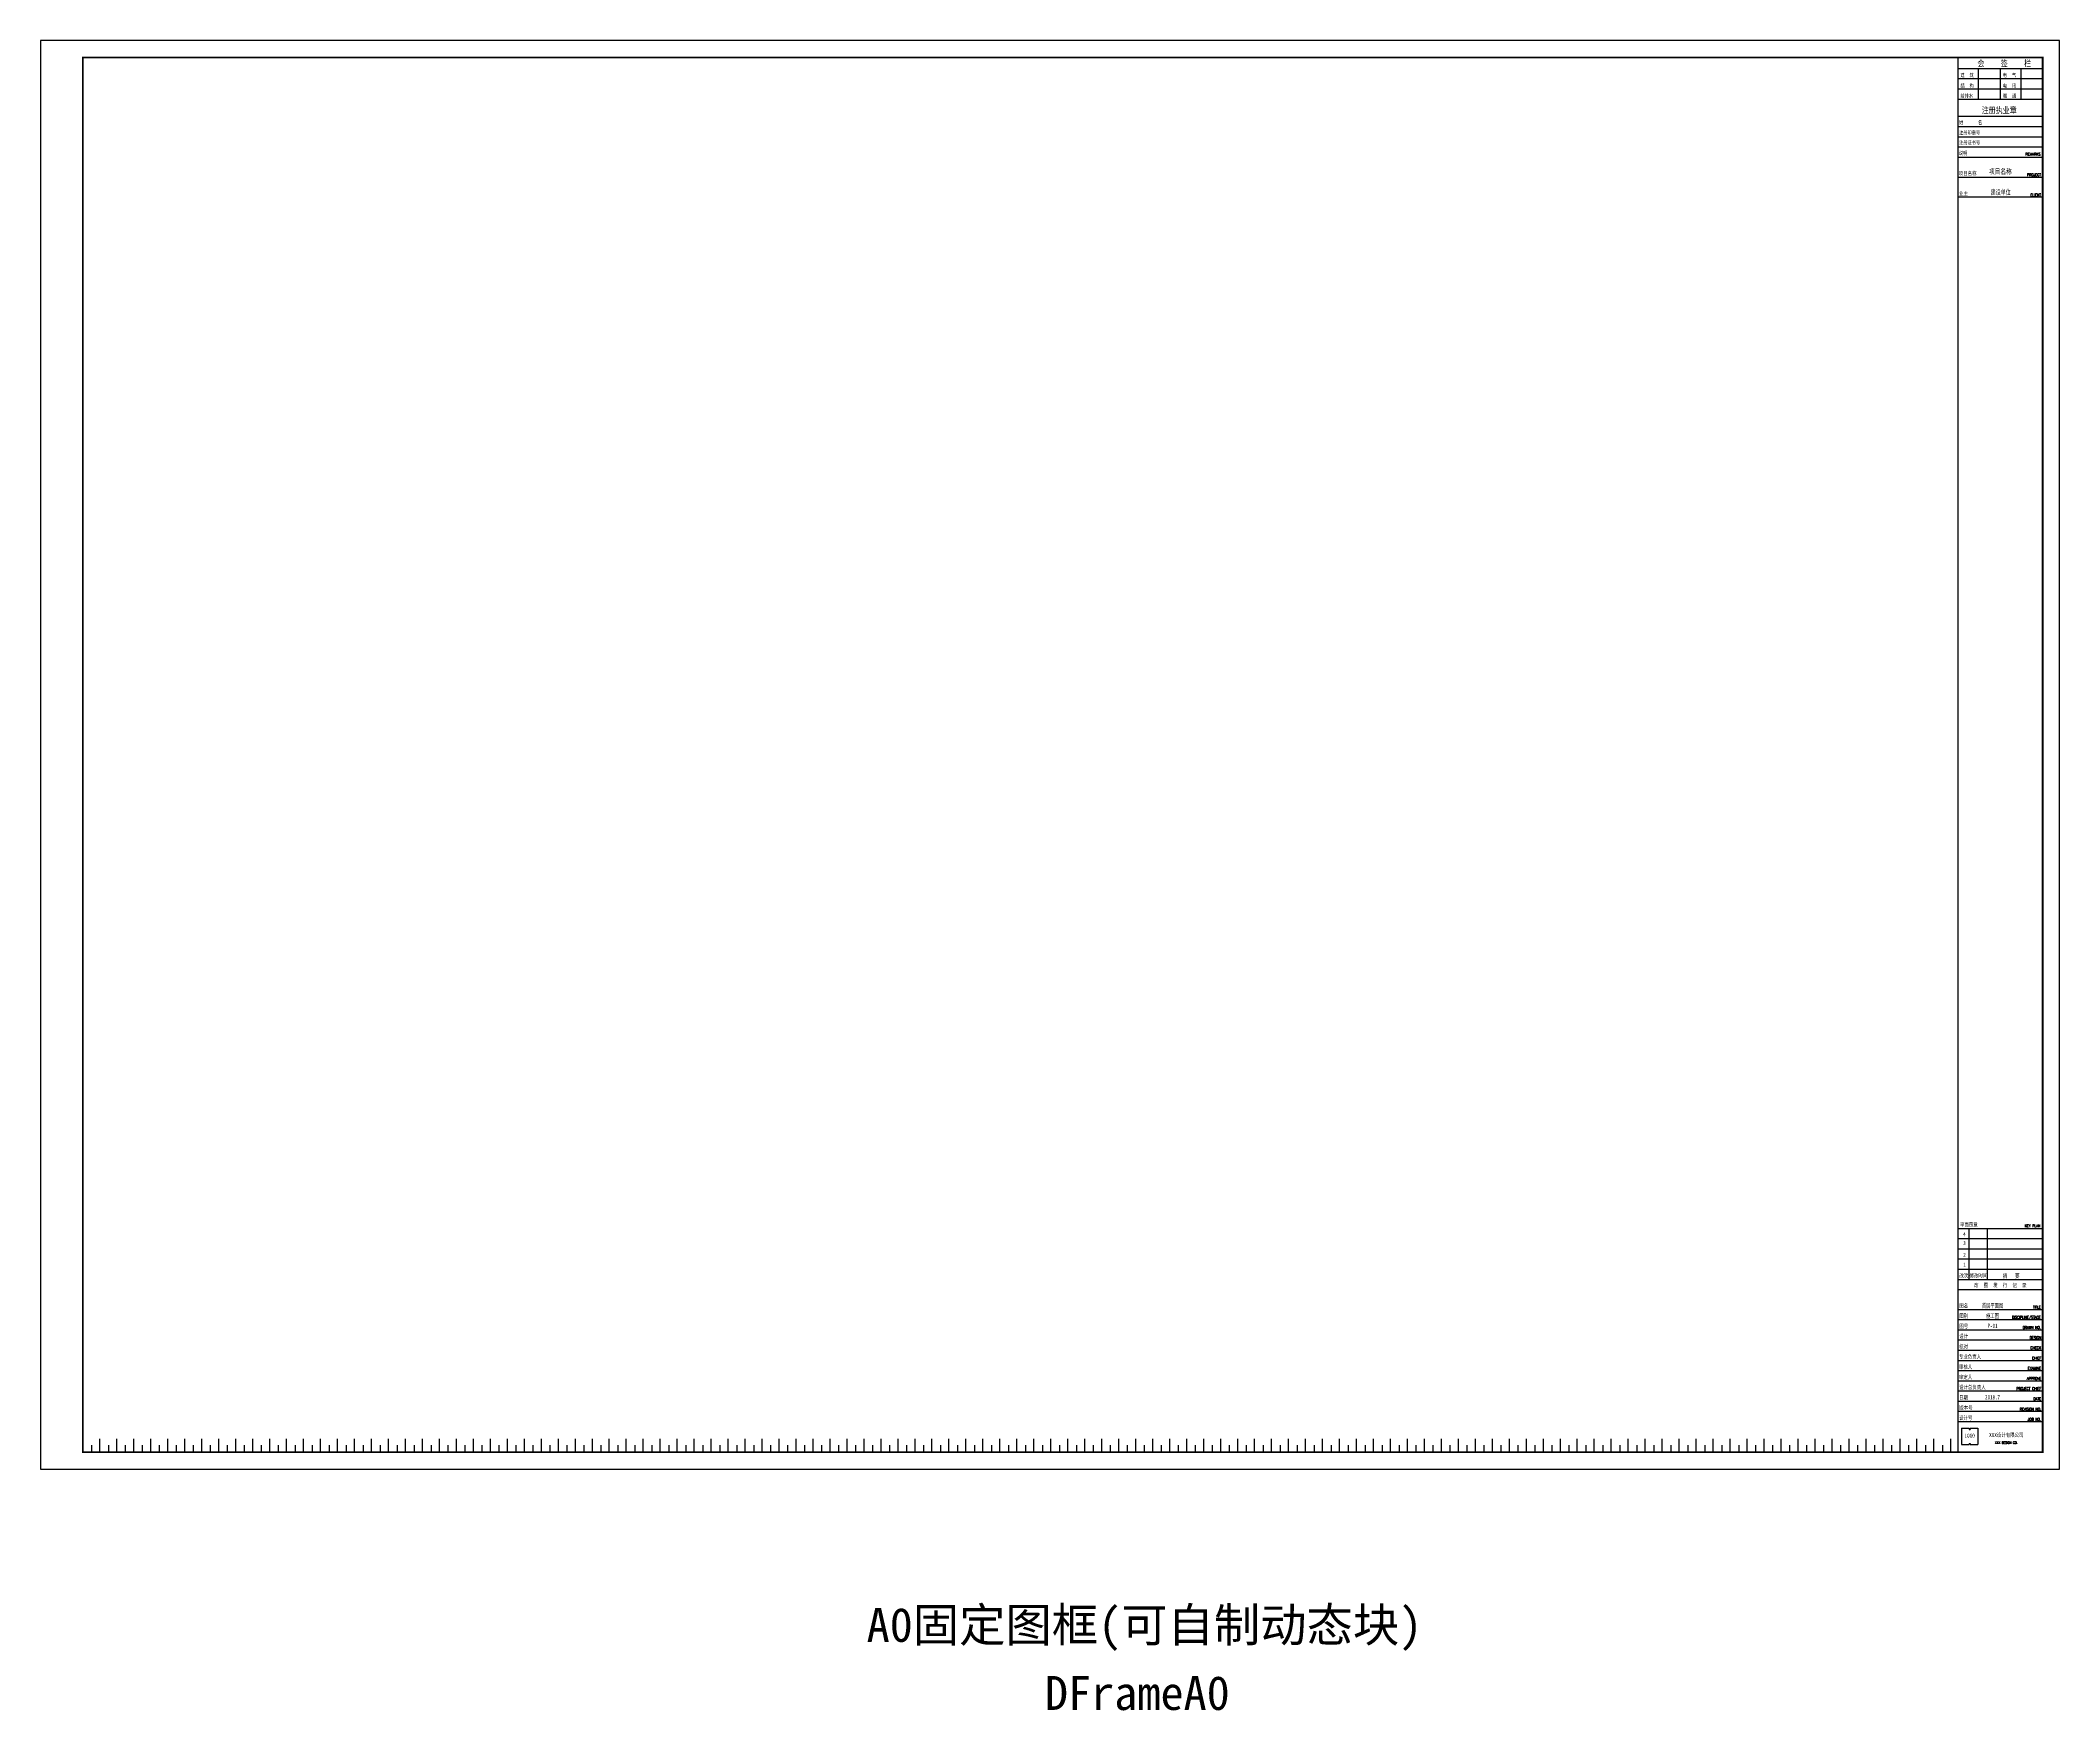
# Model space of a CAD drawing. Extents: x -204 to 3828, y -2242 to 1531.
# Drawn here: x 2639 to 3828, y -2242 to -1259 of the extents above; entities that cross this region are included whole.
import ezdxf
from ezdxf.enums import TextEntityAlignment as Align

# ---------------------------------------------------------------- set-up
doc = ezdxf.new("R2010")
doc.units = 0
doc.layers.get('0').update_dxf_attribs({"linetype": 'CONTINUOUS'})
doc.styles.add('ROMANS', font='romans.shx', dxfattribs={"width": 0.8})
doc.styles.get("Standard").update_dxf_attribs({"font": ''})
doc.styles.add('黑体', font='simhei.ttf')
doc.styles.get('STANDARD').set_extended_font_data('SimSun')

# ---------------------------------------------------------------- blocks, each defined once
blk = doc.blocks.new('DFRAMEA0')
for p, q in [((1179, 824.3), (1129, 824.3)), ((1141.1, 824.3), (1141.1, 806.3)), ((1154, 824.3), (1154, 806.3)), ((1166.1, 824.3), (1166.1, 806.3)), ((1179, 818.4), (1129, 818.4)), ((1179, 812.3), (1129, 812.3)), ((1179, 806.3), (1129, 806.3)), ((1179, 796.3), (1129, 796.3)), ((1129, 790.3), (1179, 790.3)), ((1129, 784.3), (1179, 784.3)), ((1129, 778.3), (1179, 778.3)), ((1129, 772.3), (1179, 772.3)), ((1129, 760.6), (1179, 760.6)), ((1179, 748.7), (1129, 748.7)), ((1129, 141.7), (1179, 141.7)), ((1129, 135.7), (1179, 135.7)), ((1135.8, 111.7), (1135.8, 141.7)), ((1146.6, 111.7), (1146.6, 141.7)), ((1129, 129.7), (1179, 129.7)), ((1129, 123.7), (1179, 123.7)), ((1129, 117.7), (1179, 117.7)), ((1129, 111.7), (1179, 111.7)), ((1129, 105.7), (1179, 105.7)), ((1129, 94), (1179, 94)), ((1129, 88), (1179, 88)), ((1129, 82), (1179, 82)), ((1129, 76), (1179, 76)), ((1129, 70), (1179, 70)), ((1129, 64), (1179, 64)), ((1129, 58), (1179, 58)), ((1129, 52), (1179, 52)), ((1129, 46), (1179, 46)), ((1129, 40), (1179, 40)), ((1129, 34), (1179, 34)), ((1129, 28), (1179, 28)), ((1131.3, 24), (1135.8, 24)), ((1131.3, 24), (1131.3, 14.5)), ((1135.8, 24), (1135.8, 23.4)), ((1136.4, 24), (1140.9, 24)), ((1136.4, 24), (1136.4, 23.4)), ((1140.9, 24), (1140.9, 14.5)), ((25, 10), (25, 17.9)), ((30, 14), (30, 10)), ((35, 10), (35, 17.9)), ((40, 14), (40, 10)), ((45, 10), (45, 17.9)), ((50, 14), (50, 10)), ((55, 10), (55, 17.9)), ((60, 14), (60, 10)), ((65, 10), (65, 17.9)), ((70, 14), (70, 10)), ((75, 10), (75, 17.9)), ((80, 14), (80, 10)), ((85, 10), (85, 17.9)), ((90, 14), (90, 10)), ((95, 10), (95, 17.9)), ((100, 14), (100, 10)), ((105, 10), (105, 17.9)), ((110, 14), (110, 10)), ((115, 10), (115, 17.9)), ((120, 14), (120, 10)), ((125, 10), (125, 17.9)), ((130, 14), (130, 10)), ((135, 10), (135, 17.9)), ((140, 14), (140, 10)), ((145, 10), (145, 17.9)), ((150, 14), (150, 10)), ((155, 10), (155, 17.9)), ((160, 14), (160, 10)), ((165, 10), (165, 17.9)), ((170, 14), (170, 10)), ((175, 10), (175, 17.9)), ((180, 14), (180, 10)), ((185, 10), (185, 17.9)), ((190, 14), (190, 10)), ((195, 10), (195, 17.9)), ((200, 14), (200, 10)), ((205, 10), (205, 17.9)), ((210, 14), (210, 10)), ((215, 10), (215, 17.9)), ((220, 14), (220, 10)), ((225, 10), (225, 17.9)), ((230, 14), (230, 10)), ((235, 10), (235, 17.9)), ((240, 14), (240, 10)), ((245, 10), (245, 17.9)), ((250, 14), (250, 10)), ((255, 10), (255, 17.9)), ((260, 14), (260, 10)), ((265, 10), (265, 17.9)), ((270, 14), (270, 10)), ((275, 10), (275, 17.9)), ((280, 14), (280, 10)), ((285, 10), (285, 17.9)), ((290, 14), (290, 10)), ((295, 10), (295, 17.9)), ((300, 14), (300, 10)), ((305, 10), (305, 17.9)), ((310, 14), (310, 10)), ((315, 10), (315, 17.9)), ((320, 14), (320, 10)), ((325, 10), (325, 17.9)), ((330, 14), (330, 10)), ((335, 10), (335, 17.9)), ((340, 14), (340, 10)), ((345, 10), (345, 17.9)), ((350, 14), (350, 10)), ((355, 10), (355, 17.9)), ((360, 14), (360, 10)), ((365, 10), (365, 17.9)), ((370, 14), (370, 10)), ((375, 10), (375, 17.9)), ((380, 14), (380, 10)), ((385, 10), (385, 17.9)), ((390, 14), (390, 10)), ((395, 10), (395, 17.9)), ((400, 14), (400, 10)), ((405, 10), (405, 17.9)), ((410, 14), (410, 10)), ((415, 10), (415, 17.9)), ((420, 14), (420, 10)), ((425, 10), (425, 17.9)), ((430, 14), (430, 10)), ((435, 10), (435, 17.9)), ((440, 14), (440, 10)), ((445, 10), (445, 17.9)), ((450, 14), (450, 10)), ((455, 10), (455, 17.9)), ((460, 14), (460, 10)), ((465, 10), (465, 17.9)), ((470, 14), (470, 10)), ((475, 10), (475, 17.9)), ((480, 14), (480, 10)), ((485, 10), (485, 17.9)), ((490, 14), (490, 10)), ((495, 10), (495, 17.9)), ((500, 14), (500, 10)), ((505, 10), (505, 17.9)), ((510, 14), (510, 10)), ((515, 10), (515, 17.9)), ((520, 14), (520, 10)), ((525, 10), (525, 17.9)), ((530, 14), (530, 10)), ((535, 10), (535, 17.9)), ((540, 14), (540, 10)), ((545, 10), (545, 17.9)), ((550, 14), (550, 10)), ((555, 10), (555, 17.9)), ((560, 14), (560, 10)), ((565, 10), (565, 17.9)), ((570, 14), (570, 10)), ((575, 10), (575, 17.9)), ((580, 14), (580, 10)), ((585, 10), (585, 17.9)), ((590, 14), (590, 10)), ((595, 10), (595, 17.9)), ((600, 14), (600, 10)), ((605, 10), (605, 17.9)), ((610, 14), (610, 10)), ((615, 10), (615, 17.9)), ((620, 14), (620, 10)), ((625, 10), (625, 17.9)), ((630, 14), (630, 10)), ((635, 10), (635, 17.9)), ((640, 14), (640, 10)), ((645, 10), (645, 17.9)), ((650, 14), (650, 10)), ((655, 10), (655, 17.9)), ((660, 14), (660, 10)), ((665, 10), (665, 17.9)), ((670, 14), (670, 10)), ((675, 10), (675, 17.9)), ((680, 14), (680, 10)), ((685, 10), (685, 17.9)), ((690, 14), (690, 10)), ((695, 10), (695, 17.9)), ((700, 14), (700, 10)), ((705, 10), (705, 17.9)), ((710, 14), (710, 10)), ((715, 10), (715, 17.9)), ((720, 14), (720, 10)), ((725, 10), (725, 17.9)), ((730, 14), (730, 10)), ((735, 10), (735, 17.9)), ((740, 14), (740, 10)), ((745, 10), (745, 17.9)), ((750, 14), (750, 10)), ((755, 10), (755, 17.9)), ((760, 14), (760, 10)), ((765, 10), (765, 17.9)), ((770, 14), (770, 10)), ((775, 10), (775, 17.9)), ((780, 14), (780, 10)), ((785, 10), (785, 17.9)), ((790, 14), (790, 10)), ((795, 10), (795, 17.9)), ((800, 14), (800, 10)), ((805, 10), (805, 17.9)), ((810, 14), (810, 10)), ((815, 10), (815, 17.9)), ((820, 14), (820, 10)), ((825, 10), (825, 17.9)), ((830, 14), (830, 10)), ((835, 10), (835, 17.9)), ((840, 14), (840, 10)), ((845, 10), (845, 17.9)), ((850, 14), (850, 10)), ((855, 10), (855, 17.9)), ((860, 14), (860, 10)), ((865, 10), (865, 17.9)), ((870, 14), (870, 10)), ((875, 10), (875, 17.9)), ((880, 14), (880, 10)), ((885, 10), (885, 17.9)), ((890, 14), (890, 10)), ((895, 10), (895, 17.9)), ((900, 14), (900, 10)), ((905, 10), (905, 17.9)), ((910, 14), (910, 10)), ((915, 10), (915, 17.9)), ((920, 14), (920, 10)), ((925, 10), (925, 17.9)), ((930, 14), (930, 10)), ((935, 10), (935, 17.9)), ((940, 14), (940, 10)), ((945, 10), (945, 17.9)), ((950, 14), (950, 10)), ((955, 10), (955, 17.9)), ((960, 14), (960, 10)), ((965, 10), (965, 17.9)), ((970, 14), (970, 10)), ((975, 10), (975, 17.9)), ((980, 14), (980, 10)), ((985, 10), (985, 17.9)), ((990, 14), (990, 10)), ((995, 10), (995, 17.9)), ((1000, 14), (1000, 10)), ((1005, 10), (1005, 17.9)), ((1010, 14), (1010, 10)), ((1015, 10), (1015, 17.9)), ((1020, 14), (1020, 10)), ((1025, 10), (1025, 17.9)), ((1030, 14), (1030, 10)), ((1035, 10), (1035, 17.9)), ((1040, 14), (1040, 10)), ((1045, 10), (1045, 17.9)), ((1050, 14), (1050, 10)), ((1055, 10), (1055, 17.9)), ((1060, 14), (1060, 10)), ((1065, 10), (1065, 17.9)), ((1070, 14), (1070, 10)), ((1075, 10), (1075, 17.9)), ((1080, 14), (1080, 10)), ((1085, 10), (1085, 17.9)), ((1090, 14), (1090, 10)), ((1095, 10), (1095, 17.9)), ((1100, 14), (1100, 10)), ((1105, 10), (1105, 17.9)), ((1110, 14), (1110, 10)), ((1115, 10), (1115, 17.9)), ((1120, 14), (1120, 10)), ((1125, 10), (1125, 17.9)), ((1131.3, 14.5), (1135.8, 14.5)), ((1135.8, 23.4), (1136.4, 23.4)), ((1135.8, 15.1), (1136.4, 15.1)), ((1135.8, 15.1), (1135.8, 14.5)), ((1136.4, 15.1), (1136.4, 14.5)), ((1136.4, 14.5), (1140.9, 14.5))]:
    blk.add_line(p, q)
for points in [[(0, 0), (1189, 0), (1189, 841), (0, 841)], [(1179, 10), (1179, 831), (1129, 831), (1129, 10)]]:
    blk.add_lwpolyline(points, close=True)
at = {"const_width": 1}
blk.add_lwpolyline([(25, 10), (1179, 10), (1179, 831), (25, 831)], close=True, dxfattribs=at)
at = {"style": '黑体', "width": 0.8}
for s, height, p in [('建  筑', 2.21, (1130.6, 819.5)), ('会    签    栏', 3.679, (1140.6, 825.7)), ('电  气', 2.21, (1155.5, 819.5)), ('结  构', 2.21, (1130.6, 813.3)), ('给排水', 2.21, (1130.6, 807.3)), ('暖  通', 2.21, (1155.6, 807.3)), ('电  讯', 2.21, (1155.5, 813.3)), ('注册执业章', 3.68, (1143.1, 798.1)), ('姓      名', 2.21, (1129.8, 791.6)), ('注册印章号', 2.21, (1129.8, 785.6)), ('说明', 2.21, (1129.7, 773.6)), ('注册证书号', 2.21, (1129.8, 779.8)), ('项目名称', 2.33, (1129.6, 761.6)), ('业主', 2.33, (1129.8, 749.7)), ('平面示意', 2.33, (1130.3, 142.7)), ('4', 2.33, (1132.2, 137.1)), ('3', 2.33, (1132.2, 131.9)), ('2', 2.33, (1132.2, 125)), ('1', 2.33, (1132.2, 119.2)), ('图名', 2.33, (1129.9, 95)), ('图别', 2.33, (1129.9, 89)), ('图号', 2.33, (1129.9, 83)), ('校对', 2.33, (1129.8, 71)), ('设计', 2.33, (1129.9, 77)), ('专业负责人', 2.33, (1129.7, 65)), ('审核人', 2.33, (1129.7, 59)), ('审定人', 2.33, (1129.7, 53)), ('设计总负责人', 2.33, (1129.8, 47)), ('版本号', 2.33, (1129.9, 35)), ('日期', 2.33, (1129.8, 41)), ('设计号', 2.33, (1129.8, 29))]:
    blk.add_text(s, height=height, dxfattribs=at).set_placement(p)
at = {"style": 'ROMANS', "width": 0.7}
for s, height, p in [('REMARKS', 1.66, (1177.7, 773.2)), ('PROJECT', 1.65, (1178, 761.1)), ('CLIENT', 1.65, (1178, 749.2)), ('KEY PLAN', 1.65, (1177.6, 142.4)), ('TITLE', 1.65, (1177.9, 94.5)), ('DISCIPLINE/STAGE', 1.648, (1177.9, 88.5)), ('DRAWN NO.', 1.65, (1177.9, 82.5)), ('DESIGN', 1.65, (1178.1, 76.5)), ('CHECK', 1.65, (1178.1, 70.5)), ('EXAMINE', 1.65, (1178.1, 58.5)), ('CHIEF', 1.65, (1178.1, 64.5)), ('PROJECT CHIEF', 1.648, (1178.1, 46.5)), ('APPROVE', 1.65, (1178.1, 52.5)), ('REVISION NO.', 1.648, (1178.1, 34.5)), ('DATE', 1.65, (1178.1, 40.5)), ('JOB NO.', 1.65, (1178, 28.5))]:
    blk.add_text(s, height=height, dxfattribs=at).set_placement(p, align=Align.RIGHT)
for s, height, style, width, p in [('改次', 2.33, '黑体', 0.8, (1132.6, 114)), ('修改时间', 2.33, '黑体', 0.8, (1141.2, 114)), ('改  图  发  行  记  录', 2.333, '黑体', 0.8, (1154, 108.3)), ('摘   要', 2.33, '黑体', 0.8, (1160.5, 113.8)), ('LOGO', 2.33, '黑体', 0.8, (1136, 19.7)), ('XXX设计有限公司', 2.33, '黑体', 0.8, (1157.6, 20.2)), ('XXX DESIGN CO.', 1.418, 'ROMANS', 0.7, (1157.6, 15.6))]:
    blk.add_text(s, height=height, dxfattribs=dict(style=style, width=width)).set_placement(p, align=Align.MIDDLE)
at = {"color": 2, "style": '黑体'}
for tag, height, width, p in [('项目名称', 3, 0.8, (1154.1, 764)), ('建设单位', 3, 0.7, (1154.3, 751.8)), ('图名', 2.57, 0.7, (1149.5, 96.3)), ('图别', 2.57, 0.7, (1149.5, 90.3)), ('图号', 2.57, 0.7, (1149.5, 84.3)), ('日期', 2.57, 0.7, (1149.5, 42.3))]:
    blk.add_attdef(tag, text='', height=height, dxfattribs=dict(at, width=width)).set_placement(p, align=Align.MIDDLE)

msp = doc.modelspace()

# ---------------------------------------------------------------- block references
msp.add_blockref('DFRAMEA0', (2639, -2099.6)).add_auto_attribs({'日期': '2018.7', '图号': 'P-01', '图名': '首层平面图', '图别': '施工图', '建设单位': '建设单位', '项目名称': '项目名称'})

# ---------------------------------------------------------------- texts
at = {"color": 6}
for s, p in [('A0固定图框(可自制动态块)', (3125.5, -2201.3)), ('DFrameA0', (3230.5, -2241.4))]:
    msp.add_text(s, height=20, dxfattribs=at).set_placement(p)

doc.saveas('drawing.dxf')
